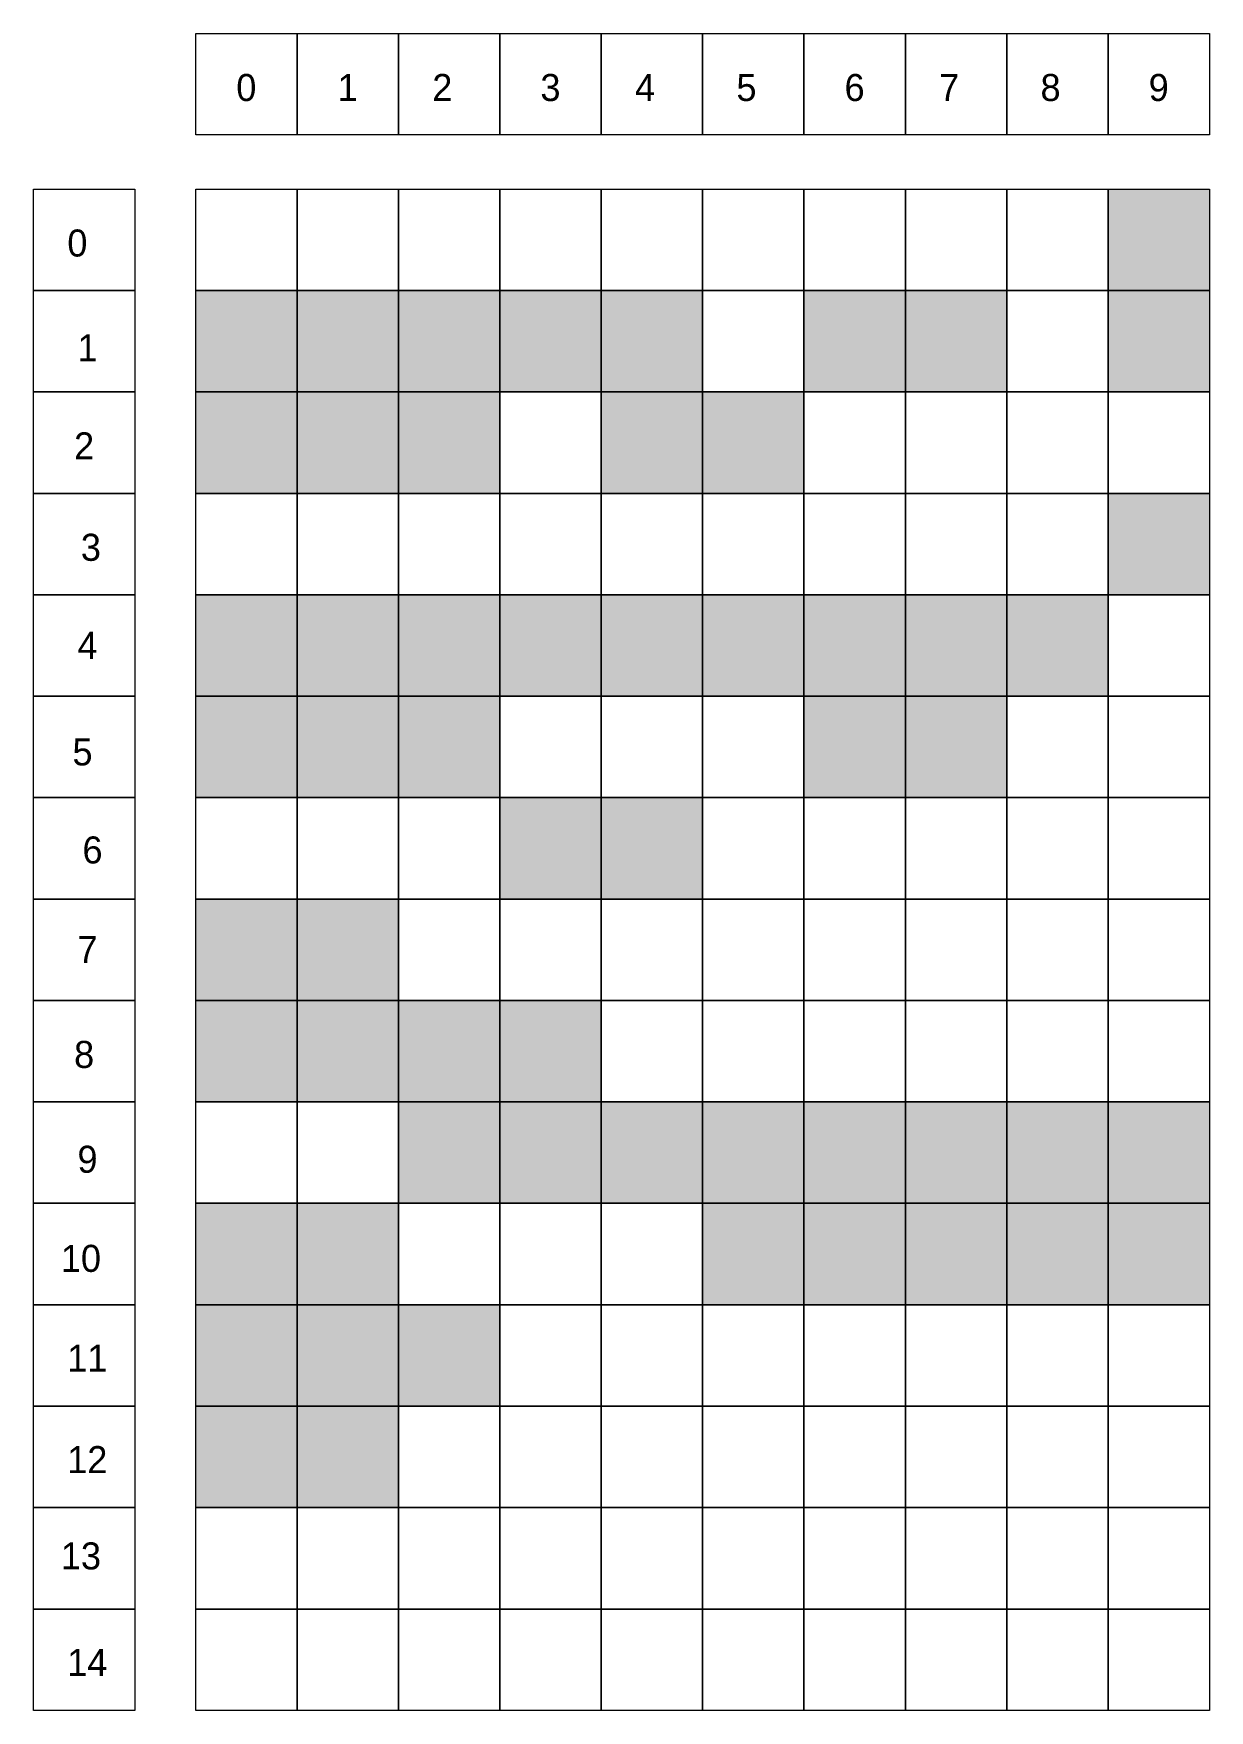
# Model space of a CAD drawing. Header units: millimetres. Extents: x -171 to 3674, y -1112 to 795.
# Drawn here: x 1488 to 1575, y -47.5 to 76.5 of the extents above; entities that cross this region are included whole.
import ezdxf

# ---------------------------------------------------------------- set-up
doc = ezdxf.new("R2010")
doc.units = ezdxf.units.MM
doc.layers.add('Маркировка', color=7, linetype='Continuous', lineweight=25)
doc.layers.add('Элементы', color=7, linetype='Continuous', lineweight=18)
doc.styles.get("Standard").update_dxf_attribs({"font": 'cad2win.shx'})

msp = doc.modelspace()

# ---------------------------------------------------------------- texts
at = {"layer": 'Маркировка'}
for s, p in [('0', (1503, 71.51)), ('1', (1510.5, 71.51)), ('2', (1517.5, 71.51)), ('3', (1525.5, 71.51)), ('4', (1532.5, 71.51)), ('5', (1540, 71.51)), ('6', (1548, 71.51)), ('7', (1555, 71.51)), ('8', (1562.5, 71.51)), ('9', (1570.5, 71.51)), ('0', (1490.5, 60.01)), ('1', (1491.25, 52.26)), ('2', (1491, 45.01)), ('3', (1491.5, 37.51)), ('4', (1491.25, 30.26)), ('5', (1490.88, 22.38)), ('6', (1491.62, 15.13)), ('7', (1491.25, 7.76)), ('8', (1491, 0.01)), ('9', (1491.25, -7.74)), ('10', (1490.02, -15.07)), ('11', (1490.49, -22.45)), ('12', (1490.49, -29.95)), ('13', (1490.02, -37.07)), ('14', (1490.49, -44.95))]:
    msp.add_text(s, height=2, dxfattribs=at).set_placement(p)

# ---------------------------------------------------------------- hatches: boundary and pattern name
at = {"layer": 'Элементы', "lineweight": 15}
h = msp.add_hatch(color=256, dxfattribs=at)
h.dxf.hatch_style = 1
h.paths.add_polyline_path([(1575, 65), (1567.5, 65), (1567.5, 57.5), (1575, 57.5)])
h.paths.add_polyline_path([(1507.5, 57.5), (1500, 57.5), (1500, 50), (1507.5, 50)])
h.paths.add_polyline_path([(1515, 57.5), (1507.5, 57.5), (1507.5, 50), (1515, 50)])
h.paths.add_polyline_path([(1522.5, 57.5), (1515, 57.5), (1515, 50), (1522.5, 50)])
h.paths.add_polyline_path([(1530, 57.5), (1522.5, 57.5), (1522.5, 50), (1530, 50)])
h.paths.add_polyline_path([(1537.5, 57.5), (1530, 57.5), (1530, 50), (1537.5, 50)])
h.paths.add_polyline_path([(1552.5, 57.5), (1545, 57.5), (1545, 50), (1552.5, 50)])
h.paths.add_polyline_path([(1560, 57.5), (1552.5, 57.5), (1552.5, 50), (1560, 50)])
h.paths.add_polyline_path([(1575, 57.5), (1567.5, 57.5), (1567.5, 50), (1575, 50)])
h.paths.add_polyline_path([(1507.5, 50), (1500, 50), (1500, 42.5), (1507.5, 42.5)])
h.paths.add_polyline_path([(1515, 50), (1507.5, 50), (1507.5, 42.5), (1515, 42.5)])
h.paths.add_polyline_path([(1522.5, 50), (1515, 50), (1515, 42.5), (1522.5, 42.5)])
h.paths.add_polyline_path([(1537.5, 50), (1530, 50), (1530, 42.5), (1537.5, 42.5)])
h.paths.add_polyline_path([(1545, 50), (1537.5, 50), (1537.5, 42.5), (1545, 42.5)])
h.paths.add_polyline_path([(1575, 42.5), (1567.5, 42.5), (1567.5, 35), (1575, 35)])
h.paths.add_polyline_path([(1507.5, 35), (1500, 35), (1500, 27.5), (1507.5, 27.5)])
h.paths.add_polyline_path([(1515, 35), (1507.5, 35), (1507.5, 27.5), (1515, 27.5)])
h.paths.add_polyline_path([(1522.5, 35), (1515, 35), (1515, 27.5), (1522.5, 27.5)])
h.paths.add_polyline_path([(1530, 35), (1522.5, 35), (1522.5, 27.5), (1530, 27.5)])
h.paths.add_polyline_path([(1537.5, 35), (1530, 35), (1530, 27.5), (1537.5, 27.5)])
h.paths.add_polyline_path([(1545, 35), (1537.5, 35), (1537.5, 27.5), (1545, 27.5)])
h.paths.add_polyline_path([(1552.5, 35), (1545, 35), (1545, 27.5), (1552.5, 27.5)])
h.paths.add_polyline_path([(1560, 35), (1552.5, 35), (1552.5, 27.5), (1560, 27.5)])
h.paths.add_polyline_path([(1567.5, 35), (1560, 35), (1560, 27.5), (1567.5, 27.5)])
h.paths.add_polyline_path([(1515, 27.5), (1507.5, 27.5), (1507.5, 20), (1515, 20)])
h.paths.add_polyline_path([(1552.5, 27.5), (1545, 27.5), (1545, 20), (1552.5, 20)])
h.paths.add_polyline_path([(1560, 27.5), (1552.5, 27.5), (1552.5, 20), (1560, 20)])
h.paths.add_polyline_path([(1507.5, 12.5), (1500, 12.5), (1500, 5), (1507.5, 5)])
h.paths.add_polyline_path([(1515, 12.5), (1507.5, 12.5), (1507.5, 5), (1515, 5)])
h.paths.add_polyline_path([(1507.5, 5), (1500, 5), (1500, -2.5), (1507.5, -2.5)])
h.paths.add_polyline_path([(1515, 5), (1507.5, 5), (1507.5, -2.5), (1515, -2.5)])
h.paths.add_polyline_path([(1522.5, 5), (1515, 5), (1515, -2.5), (1522.5, -2.5)])
h.paths.add_polyline_path([(1530, 5), (1522.5, 5), (1522.5, -2.5), (1530, -2.5)])
h.paths.add_polyline_path([(1522.5, -2.5), (1515, -2.5), (1515, -10), (1522.5, -10)])
h.paths.add_polyline_path([(1530, -2.5), (1522.5, -2.5), (1522.5, -10), (1530, -10)])
h.paths.add_polyline_path([(1537.5, -2.5), (1530, -2.5), (1530, -10), (1537.5, -10)])
h.paths.add_polyline_path([(1545, -2.5), (1537.5, -2.5), (1537.5, -10), (1545, -10)])
h.paths.add_polyline_path([(1552.5, -2.5), (1545, -2.5), (1545, -10), (1552.5, -10)])
h.paths.add_polyline_path([(1560, -2.5), (1552.5, -2.5), (1552.5, -10), (1560, -10)])
h.paths.add_polyline_path([(1567.5, -2.5), (1560, -2.5), (1560, -10), (1567.5, -10)])
h.paths.add_polyline_path([(1575, -2.5), (1567.5, -2.5), (1567.5, -10), (1575, -10)])
h.paths.add_polyline_path([(1507.5, -10), (1500, -10), (1500, -17.5), (1507.5, -17.5)])
h.paths.add_polyline_path([(1515, -10), (1507.5, -10), (1507.5, -17.5), (1515, -17.5)])
h.paths.add_polyline_path([(1545, -10), (1537.5, -10), (1537.5, -17.5), (1545, -17.5)])
h.paths.add_polyline_path([(1552.5, -10), (1545, -10), (1545, -17.5), (1552.5, -17.5)])
h.paths.add_polyline_path([(1560, -10), (1552.5, -10), (1552.5, -17.5), (1560, -17.5)])
h.paths.add_polyline_path([(1567.5, -10), (1560, -10), (1560, -17.5), (1567.5, -17.5)])
h.paths.add_polyline_path([(1575, -10), (1567.5, -10), (1567.5, -17.5), (1575, -17.5)])
h.paths.add_polyline_path([(1507.5, -17.5), (1500, -17.5), (1500, -25), (1507.5, -25)])
h.paths.add_polyline_path([(1515, -17.5), (1507.5, -17.5), (1507.5, -25), (1515, -25)])
h.paths.add_polyline_path([(1522.5, -17.5), (1515, -17.5), (1515, -25), (1522.5, -25)])
h.paths.add_polyline_path([(1507.5, -25), (1500, -25), (1500, -32.5), (1507.5, -32.5)])
h.paths.add_polyline_path([(1515, -25), (1507.5, -25), (1507.5, -32.5), (1515, -32.5)])
h = msp.add_hatch(color=256, dxfattribs=at)
h.dxf.hatch_style = 1
h.paths.add_polyline_path([(1507.5, 27.5), (1500, 27.5), (1500, 20), (1507.5, 20)])
h = msp.add_hatch(color=256, dxfattribs=at)
h.dxf.hatch_style = 1
h.paths.add_polyline_path([(1522.5, 27.5), (1515, 27.5), (1515, 20), (1522.5, 20)])
h = msp.add_hatch(color=256, dxfattribs=at)
h.dxf.hatch_style = 1
h.paths.add_polyline_path([(1530, 20), (1522.5, 20), (1522.5, 12.5), (1530, 12.5)])
h.paths.add_polyline_path([(1537.5, 20), (1530, 20), (1530, 12.5), (1537.5, 12.5)])

# ---------------------------------------------------------------- linework, layer by layer
for points in [[(1500, 76.5), (1507.5, 76.5), (1507.5, 69), (1500, 69)], [(1507.5, 76.5), (1515, 76.5), (1515, 69), (1507.5, 69)], [(1515, 76.5), (1522.5, 76.5), (1522.5, 69), (1515, 69)], [(1522.5, 76.5), (1530, 76.5), (1530, 69), (1522.5, 69)], [(1530, 76.5), (1537.5, 76.5), (1537.5, 69), (1530, 69)], [(1537.5, 76.5), (1545, 76.5), (1545, 69), (1537.5, 69)], [(1545, 76.5), (1552.5, 76.5), (1552.5, 69), (1545, 69)], [(1552.5, 76.5), (1560, 76.5), (1560, 69), (1552.5, 69)], [(1560, 76.5), (1567.5, 76.5), (1567.5, 69), (1560, 69)], [(1567.5, 76.5), (1575, 76.5), (1575, 69), (1567.5, 69)], [(1488, 65), (1495.5, 65), (1495.5, 57.5), (1488, 57.5)], [(1500, 65), (1507.5, 65), (1507.5, 57.5), (1500, 57.5)], [(1507.5, 65), (1515, 65), (1515, 57.5), (1507.5, 57.5)], [(1515, 65), (1522.5, 65), (1522.5, 57.5), (1515, 57.5)], [(1522.5, 65), (1530, 65), (1530, 57.5), (1522.5, 57.5)], [(1530, 65), (1537.5, 65), (1537.5, 57.5), (1530, 57.5)], [(1537.5, 65), (1545, 65), (1545, 57.5), (1537.5, 57.5)], [(1545, 65), (1552.5, 65), (1552.5, 57.5), (1545, 57.5)], [(1552.5, 65), (1560, 65), (1560, 57.5), (1552.5, 57.5)], [(1560, 65), (1567.5, 65), (1567.5, 57.5), (1560, 57.5)], [(1567.5, 65), (1575, 65), (1575, 57.5), (1567.5, 57.5)], [(1488, 57.5), (1495.5, 57.5), (1495.5, 50), (1488, 50)], [(1500, 57.5), (1507.5, 57.5), (1507.5, 50), (1500, 50)], [(1507.5, 57.5), (1515, 57.5), (1515, 50), (1507.5, 50)], [(1515, 57.5), (1522.5, 57.5), (1522.5, 50), (1515, 50)], [(1522.5, 57.5), (1530, 57.5), (1530, 50), (1522.5, 50)], [(1530, 57.5), (1537.5, 57.5), (1537.5, 50), (1530, 50)], [(1537.5, 57.5), (1545, 57.5), (1545, 50), (1537.5, 50)], [(1545, 57.5), (1552.5, 57.5), (1552.5, 50), (1545, 50)], [(1552.5, 57.5), (1560, 57.5), (1560, 50), (1552.5, 50)], [(1560, 57.5), (1567.5, 57.5), (1567.5, 50), (1560, 50)], [(1567.5, 57.5), (1575, 57.5), (1575, 50), (1567.5, 50)], [(1488, 50), (1495.5, 50), (1495.5, 42.5), (1488, 42.5)], [(1500, 50), (1507.5, 50), (1507.5, 42.5), (1500, 42.5)], [(1507.5, 50), (1515, 50), (1515, 42.5), (1507.5, 42.5)], [(1515, 50), (1522.5, 50), (1522.5, 42.5), (1515, 42.5)], [(1522.5, 50), (1530, 50), (1530, 42.5), (1522.5, 42.5)], [(1530, 50), (1537.5, 50), (1537.5, 42.5), (1530, 42.5)], [(1537.5, 50), (1545, 50), (1545, 42.5), (1537.5, 42.5)], [(1545, 50), (1552.5, 50), (1552.5, 42.5), (1545, 42.5)], [(1552.5, 50), (1560, 50), (1560, 42.5), (1552.5, 42.5)], [(1560, 50), (1567.5, 50), (1567.5, 42.5), (1560, 42.5)], [(1567.5, 50), (1575, 50), (1575, 42.5), (1567.5, 42.5)], [(1488, 42.5), (1495.5, 42.5), (1495.5, 35), (1488, 35)], [(1500, 42.5), (1507.5, 42.5), (1507.5, 35), (1500, 35)], [(1507.5, 42.5), (1515, 42.5), (1515, 35), (1507.5, 35)], [(1515, 42.5), (1522.5, 42.5), (1522.5, 35), (1515, 35)], [(1522.5, 42.5), (1530, 42.5), (1530, 35), (1522.5, 35)], [(1530, 42.5), (1537.5, 42.5), (1537.5, 35), (1530, 35)], [(1537.5, 42.5), (1545, 42.5), (1545, 35), (1537.5, 35)], [(1545, 42.5), (1552.5, 42.5), (1552.5, 35), (1545, 35)], [(1552.5, 42.5), (1560, 42.5), (1560, 35), (1552.5, 35)], [(1560, 42.5), (1567.5, 42.5), (1567.5, 35), (1560, 35)], [(1567.5, 42.5), (1575, 42.5), (1575, 35), (1567.5, 35)], [(1488, 35), (1495.5, 35), (1495.5, 27.5), (1488, 27.5)], [(1500, 35), (1507.5, 35), (1507.5, 27.5), (1500, 27.5)], [(1507.5, 35), (1515, 35), (1515, 27.5), (1507.5, 27.5)], [(1515, 35), (1522.5, 35), (1522.5, 27.5), (1515, 27.5)], [(1522.5, 35), (1530, 35), (1530, 27.5), (1522.5, 27.5)], [(1530, 35), (1537.5, 35), (1537.5, 27.5), (1530, 27.5)], [(1537.5, 35), (1545, 35), (1545, 27.5), (1537.5, 27.5)], [(1545, 35), (1552.5, 35), (1552.5, 27.5), (1545, 27.5)], [(1552.5, 35), (1560, 35), (1560, 27.5), (1552.5, 27.5)], [(1560, 35), (1567.5, 35), (1567.5, 27.5), (1560, 27.5)], [(1567.5, 35), (1575, 35), (1575, 27.5), (1567.5, 27.5)], [(1488, 27.5), (1495.5, 27.5), (1495.5, 20), (1488, 20)], [(1500, 27.5), (1507.5, 27.5), (1507.5, 20), (1500, 20)], [(1507.5, 27.5), (1515, 27.5), (1515, 20), (1507.5, 20)], [(1515, 27.5), (1522.5, 27.5), (1522.5, 20), (1515, 20)], [(1522.5, 27.5), (1530, 27.5), (1530, 20), (1522.5, 20)], [(1530, 27.5), (1537.5, 27.5), (1537.5, 20), (1530, 20)], [(1537.5, 27.5), (1545, 27.5), (1545, 20), (1537.5, 20)], [(1545, 27.5), (1552.5, 27.5), (1552.5, 20), (1545, 20)], [(1552.5, 27.5), (1560, 27.5), (1560, 20), (1552.5, 20)], [(1560, 27.5), (1567.5, 27.5), (1567.5, 20), (1560, 20)], [(1567.5, 27.5), (1575, 27.5), (1575, 20), (1567.5, 20)], [(1488, 20), (1495.5, 20), (1495.5, 12.5), (1488, 12.5)], [(1500, 20), (1507.5, 20), (1507.5, 12.5), (1500, 12.5)], [(1507.5, 20), (1515, 20), (1515, 12.5), (1507.5, 12.5)], [(1515, 20), (1522.5, 20), (1522.5, 12.5), (1515, 12.5)], [(1522.5, 20), (1530, 20), (1530, 12.5), (1522.5, 12.5)], [(1530, 20), (1537.5, 20), (1537.5, 12.5), (1530, 12.5)], [(1537.5, 20), (1545, 20), (1545, 12.5), (1537.5, 12.5)], [(1545, 20), (1552.5, 20), (1552.5, 12.5), (1545, 12.5)], [(1552.5, 20), (1560, 20), (1560, 12.5), (1552.5, 12.5)], [(1560, 20), (1567.5, 20), (1567.5, 12.5), (1560, 12.5)], [(1567.5, 20), (1575, 20), (1575, 12.5), (1567.5, 12.5)], [(1488, 12.5), (1495.5, 12.5), (1495.5, 5), (1488, 5)], [(1500, 12.5), (1507.5, 12.5), (1507.5, 5), (1500, 5)], [(1507.5, 12.5), (1515, 12.5), (1515, 5), (1507.5, 5)], [(1515, 12.5), (1522.5, 12.5), (1522.5, 5), (1515, 5)], [(1522.5, 12.5), (1530, 12.5), (1530, 5), (1522.5, 5)], [(1530, 12.5), (1537.5, 12.5), (1537.5, 5), (1530, 5)], [(1537.5, 12.5), (1545, 12.5), (1545, 5), (1537.5, 5)], [(1545, 12.5), (1552.5, 12.5), (1552.5, 5), (1545, 5)], [(1552.5, 12.5), (1560, 12.5), (1560, 5), (1552.5, 5)], [(1560, 12.5), (1567.5, 12.5), (1567.5, 5), (1560, 5)], [(1567.5, 12.5), (1575, 12.5), (1575, 5), (1567.5, 5)], [(1488, 5), (1495.5, 5), (1495.5, -2.5), (1488, -2.5)], [(1500, 5), (1507.5, 5), (1507.5, -2.5), (1500, -2.5)], [(1507.5, 5), (1515, 5), (1515, -2.5), (1507.5, -2.5)], [(1515, 5), (1522.5, 5), (1522.5, -2.5), (1515, -2.5)], [(1522.5, 5), (1530, 5), (1530, -2.5), (1522.5, -2.5)], [(1530, 5), (1537.5, 5), (1537.5, -2.5), (1530, -2.5)], [(1537.5, 5), (1545, 5), (1545, -2.5), (1537.5, -2.5)], [(1545, 5), (1552.5, 5), (1552.5, -2.5), (1545, -2.5)], [(1552.5, 5), (1560, 5), (1560, -2.5), (1552.5, -2.5)], [(1560, 5), (1567.5, 5), (1567.5, -2.5), (1560, -2.5)], [(1567.5, 5), (1575, 5), (1575, -2.5), (1567.5, -2.5)], [(1488, -2.5), (1495.5, -2.5), (1495.5, -10), (1488, -10)], [(1500, -2.5), (1507.5, -2.5), (1507.5, -10), (1500, -10)], [(1507.5, -2.5), (1515, -2.5), (1515, -10), (1507.5, -10)], [(1515, -2.5), (1522.5, -2.5), (1522.5, -10), (1515, -10)], [(1522.5, -2.5), (1530, -2.5), (1530, -10), (1522.5, -10)], [(1530, -2.5), (1537.5, -2.5), (1537.5, -10), (1530, -10)], [(1537.5, -2.5), (1545, -2.5), (1545, -10), (1537.5, -10)], [(1545, -2.5), (1552.5, -2.5), (1552.5, -10), (1545, -10)], [(1552.5, -2.5), (1560, -2.5), (1560, -10), (1552.5, -10)], [(1560, -2.5), (1567.5, -2.5), (1567.5, -10), (1560, -10)], [(1567.5, -2.5), (1575, -2.5), (1575, -10), (1567.5, -10)], [(1488, -10), (1495.5, -10), (1495.5, -17.5), (1488, -17.5)], [(1500, -10), (1507.5, -10), (1507.5, -17.5), (1500, -17.5)], [(1507.5, -10), (1515, -10), (1515, -17.5), (1507.5, -17.5)], [(1515, -10), (1522.5, -10), (1522.5, -17.5), (1515, -17.5)], [(1522.5, -10), (1530, -10), (1530, -17.5), (1522.5, -17.5)], [(1530, -10), (1537.5, -10), (1537.5, -17.5), (1530, -17.5)], [(1537.5, -10), (1545, -10), (1545, -17.5), (1537.5, -17.5)], [(1545, -10), (1552.5, -10), (1552.5, -17.5), (1545, -17.5)], [(1552.5, -10), (1560, -10), (1560, -17.5), (1552.5, -17.5)], [(1560, -10), (1567.5, -10), (1567.5, -17.5), (1560, -17.5)], [(1567.5, -10), (1575, -10), (1575, -17.5), (1567.5, -17.5)], [(1488, -17.5), (1495.5, -17.5), (1495.5, -25), (1488, -25)], [(1500, -17.5), (1507.5, -17.5), (1507.5, -25), (1500, -25)], [(1507.5, -17.5), (1515, -17.5), (1515, -25), (1507.5, -25)], [(1515, -17.5), (1522.5, -17.5), (1522.5, -25), (1515, -25)], [(1522.5, -17.5), (1530, -17.5), (1530, -25), (1522.5, -25)], [(1530, -17.5), (1537.5, -17.5), (1537.5, -25), (1530, -25)], [(1537.5, -17.5), (1545, -17.5), (1545, -25), (1537.5, -25)], [(1545, -17.5), (1552.5, -17.5), (1552.5, -25), (1545, -25)], [(1552.5, -17.5), (1560, -17.5), (1560, -25), (1552.5, -25)], [(1560, -17.5), (1567.5, -17.5), (1567.5, -25), (1560, -25)], [(1567.5, -17.5), (1575, -17.5), (1575, -25), (1567.5, -25)], [(1488, -25), (1495.5, -25), (1495.5, -32.5), (1488, -32.5)], [(1500, -25), (1507.5, -25), (1507.5, -32.5), (1500, -32.5)], [(1507.5, -25), (1515, -25), (1515, -32.5), (1507.5, -32.5)], [(1515, -25), (1522.5, -25), (1522.5, -32.5), (1515, -32.5)], [(1522.5, -25), (1530, -25), (1530, -32.5), (1522.5, -32.5)], [(1530, -25), (1537.5, -25), (1537.5, -32.5), (1530, -32.5)], [(1537.5, -25), (1545, -25), (1545, -32.5), (1537.5, -32.5)], [(1545, -25), (1552.5, -25), (1552.5, -32.5), (1545, -32.5)], [(1552.5, -25), (1560, -25), (1560, -32.5), (1552.5, -32.5)], [(1560, -25), (1567.5, -25), (1567.5, -32.5), (1560, -32.5)], [(1567.5, -25), (1575, -25), (1575, -32.5), (1567.5, -32.5)], [(1488, -32.5), (1495.5, -32.5), (1495.5, -40), (1488, -40)], [(1500, -32.5), (1507.5, -32.5), (1507.5, -40), (1500, -40)], [(1507.5, -32.5), (1515, -32.5), (1515, -40), (1507.5, -40)], [(1515, -32.5), (1522.5, -32.5), (1522.5, -40), (1515, -40)], [(1522.5, -32.5), (1530, -32.5), (1530, -40), (1522.5, -40)], [(1530, -32.5), (1537.5, -32.5), (1537.5, -40), (1530, -40)], [(1537.5, -32.5), (1545, -32.5), (1545, -40), (1537.5, -40)], [(1545, -32.5), (1552.5, -32.5), (1552.5, -40), (1545, -40)], [(1552.5, -32.5), (1560, -32.5), (1560, -40), (1552.5, -40)], [(1560, -32.5), (1567.5, -32.5), (1567.5, -40), (1560, -40)], [(1567.5, -32.5), (1575, -32.5), (1575, -40), (1567.5, -40)], [(1488, -40), (1495.5, -40), (1495.5, -47.5), (1488, -47.5)], [(1500, -40), (1507.5, -40), (1507.5, -47.5), (1500, -47.5)], [(1507.5, -40), (1515, -40), (1515, -47.5), (1507.5, -47.5)], [(1515, -40), (1522.5, -40), (1522.5, -47.5), (1515, -47.5)], [(1522.5, -40), (1530, -40), (1530, -47.5), (1522.5, -47.5)], [(1530, -40), (1537.5, -40), (1537.5, -47.5), (1530, -47.5)], [(1537.5, -40), (1545, -40), (1545, -47.5), (1537.5, -47.5)], [(1545, -40), (1552.5, -40), (1552.5, -47.5), (1545, -47.5)], [(1552.5, -40), (1560, -40), (1560, -47.5), (1552.5, -47.5)], [(1560, -40), (1567.5, -40), (1567.5, -47.5), (1560, -47.5)], [(1567.5, -40), (1575, -40), (1575, -47.5), (1567.5, -47.5)]]:
    msp.add_lwpolyline(points, close=True, dxfattribs=at)

msp.set_redraw_order([(e.dxf.handle, doc.entitydb.next_handle()) for e in msp.query("TEXT MTEXT ATTDEF DIMENSION ARC_DIMENSION")])  # texts and dimensions are drawn at this point

doc.saveas('drawing.dxf')
